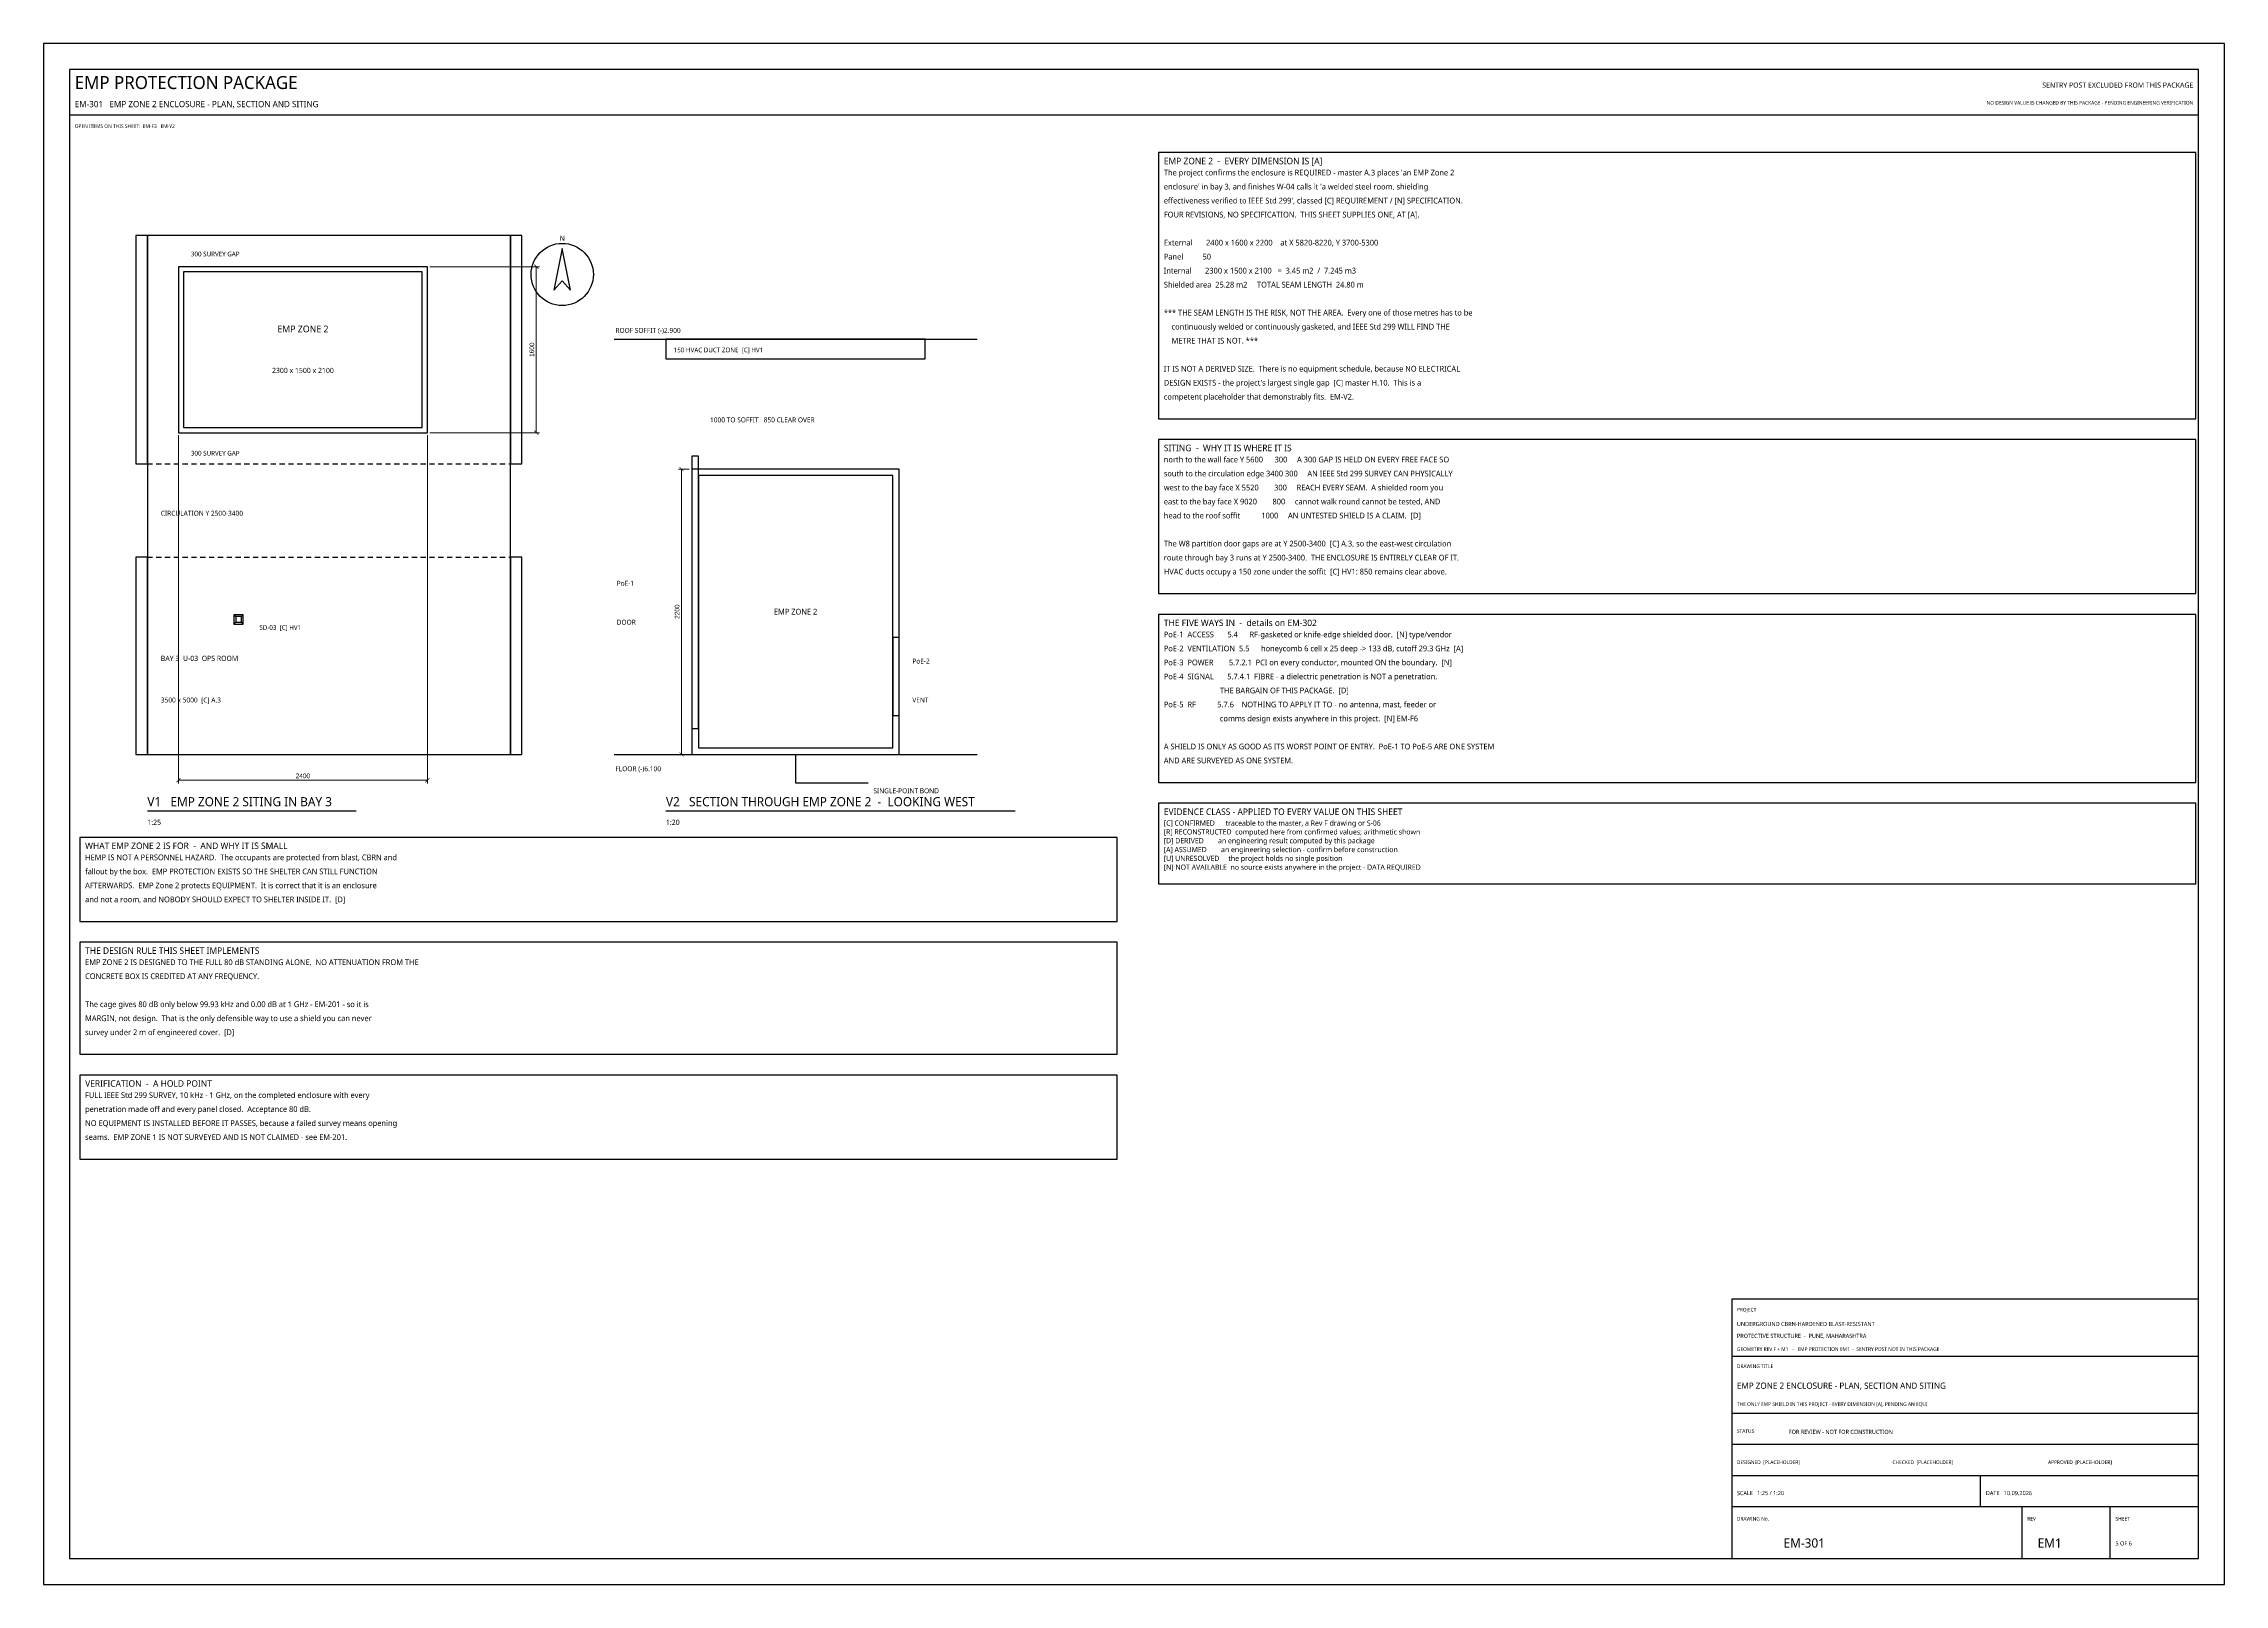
# Model space of a CAD drawing. Header units: millimetres. Extents: x 0 to 841, y 0 to 594.
import ezdxf
from ezdxf.enums import TextEntityAlignment as Align

# ---------------------------------------------------------------- set-up
doc = ezdxf.new("R2010")
doc.units = ezdxf.units.MM
for name, color, linetype in [('E-BOND', 6, 'Continuous'), ('E-SHIELD', 2, 'Continuous'), ('E-ZONE2', 3, 'Continuous'), ('M-ARCH-HIDDEN', 8, 'Continuous'), ('M-DIM', 4, 'Continuous'), ('M-DUCT-SUPPLY', 5, 'Continuous'), ('M-FLAG', 1, 'Continuous'), ('M-LEVEL', 4, 'Continuous'), ('M-STRUCT', 7, 'Continuous'), ('M-TERMINAL', 2, 'Continuous'), ('M-TEXT', 7, 'Continuous'), ('M-TITLE', 7, 'Continuous'), ('S-DIM', 4, 'Continuous'), ('S-NOTE', 7, 'Continuous'), ('S-TEXT', 7, 'Continuous'), ('S-TITLE', 7, 'Continuous')]:
    doc.layers.add(name, color=color, linetype=linetype)
doc.styles.add('OpenSans', font='OpenSans-Regular.ttf')
doc.dimstyles.new('SC-DIM', dxfattribs={"dimtxt": 1.8, "dimasz": 1.6, "dimexe": 1.2, "dimexo": 1, "dimgap": 0.8, "dimtad": 1, "dimdec": 0, "dimblk": 'ARCHTICK', "dimcen": 2.5, "dimclrd": 4, "dimclre": 4, "dimclrt": 4, "dimazin": 3, "dimtfac": 1, "dimtmove": 0, "dimatfit": 3, "dimlwd": 13, "dimlwe": 13})

# ---------------------------------------------------------------- blocks, each defined once
blk = doc.blocks.new('_ARCHTICK')
at = {"color": 0, "linetype": 'BYBLOCK', "const_width": 0.15}
blk.add_lwpolyline([(-0.5, -0.5), (0.5, 0.5)], dxfattribs=at)
blk = doc.blocks.new('DIFFUSER')
at = {"layer": 'M-TERMINAL'}
for p, q in [((-4, 4), (-2.4, 2.4)), ((4, 4), (2.4, 2.4)), ((-4, -4), (-2.4, -2.4)), ((4, -4), (2.4, -2.4))]:
    blk.add_line(p, q, dxfattribs=at)
for points in [[(-4, -4), (4, -4), (4, 4), (-4, 4)], [(-2.4, -2.4), (2.4, -2.4), (2.4, 2.4), (-2.4, 2.4)]]:
    blk.add_lwpolyline(points, close=True, dxfattribs=at)
blk = doc.blocks.new('NORTH')
at = {"layer": 'S-TITLE'}
blk.add_lwpolyline([(0, 10), (-3.2, -6), (0, -2.4), (3.2, -6), (0, 10)], close=True, dxfattribs=at)
blk.add_circle((0, 0), 12, dxfattribs=at)

msp = doc.modelspace()

# ---------------------------------------------------------------- linework, layer by layer
at = {"layer": 'E-BOND'}
msp.add_lwpolyline([(290, 320), (290, 309), (318, 309)], dxfattribs=at)
at = {"layer": 'E-SHIELD'}
for points in [[(54, 446), (146, 446), (146, 506), (54, 506)], [(250, 330), (252.5, 330), (252.5, 435), (250, 435)], [(252.5, 322.5), (327.5, 322.5), (327.5, 427.5), (252.5, 427.5)], [(327.5, 335), (330, 335), (330, 365), (327.5, 365)]]:
    msp.add_lwpolyline(points, close=True, dxfattribs=at)
at = {"layer": 'E-ZONE2'}
for points in [[(52, 444), (148, 444), (148, 508), (52, 508)], [(250, 320), (330, 320), (330, 430), (250, 430)]]:
    msp.add_lwpolyline(points, close=True, dxfattribs=at)
at = {"layer": 'M-ARCH-HIDDEN'}
for p, q in [((40, 432), (42, 432)), ((43.4, 432), (45.4, 432)), ((46.8, 432), (48.8, 432)), ((50.2, 432), (52.2, 432)), ((53.6, 432), (55.6, 432)), ((57, 432), (59, 432)), ((60.4, 432), (62.4, 432)), ((63.8, 432), (65.8, 432)), ((67.2, 432), (69.2, 432)), ((70.6, 432), (72.6, 432)), ((74, 432), (76, 432)), ((77.4, 432), (79.4, 432)), ((80.8, 432), (82.8, 432)), ((84.2, 432), (86.2, 432)), ((87.6, 432), (89.6, 432)), ((91, 432), (93, 432)), ((94.4, 432), (96.4, 432)), ((97.8, 432), (99.8, 432)), ((101.2, 432), (103.2, 432)), ((104.6, 432), (106.6, 432)), ((108, 432), (110, 432)), ((111.4, 432), (113.4, 432)), ((114.8, 432), (116.8, 432)), ((118.2, 432), (120.2, 432)), ((121.6, 432), (123.6, 432)), ((125, 432), (127, 432)), ((128.4, 432), (130.4, 432)), ((131.8, 432), (133.8, 432)), ((135.2, 432), (137.2, 432)), ((138.6, 432), (140.6, 432)), ((142, 432), (144, 432)), ((145.4, 432), (147.4, 432)), ((148.8, 432), (150.8, 432)), ((152.2, 432), (154.2, 432)), ((155.6, 432), (157.6, 432)), ((159, 432), (161, 432)), ((162.4, 432), (164.4, 432)), ((165.8, 432), (167.8, 432)), ((169.2, 432), (171.2, 432)), ((172.6, 432), (174.6, 432)), ((176, 432), (178, 432)), ((179.4, 432), (180, 432)), ((40, 396), (42, 396)), ((43.4, 396), (45.4, 396)), ((46.8, 396), (48.8, 396)), ((50.2, 396), (52.2, 396)), ((53.6, 396), (55.6, 396)), ((57, 396), (59, 396)), ((60.4, 396), (62.4, 396)), ((63.8, 396), (65.8, 396)), ((67.2, 396), (69.2, 396)), ((70.6, 396), (72.6, 396)), ((74, 396), (76, 396)), ((77.4, 396), (79.4, 396)), ((80.8, 396), (82.8, 396)), ((84.2, 396), (86.2, 396)), ((87.6, 396), (89.6, 396)), ((91, 396), (93, 396)), ((94.4, 396), (96.4, 396)), ((97.8, 396), (99.8, 396)), ((101.2, 396), (103.2, 396)), ((104.6, 396), (106.6, 396)), ((108, 396), (110, 396)), ((111.4, 396), (113.4, 396)), ((114.8, 396), (116.8, 396)), ((118.2, 396), (120.2, 396)), ((121.6, 396), (123.6, 396)), ((125, 396), (127, 396)), ((128.4, 396), (130.4, 396)), ((131.8, 396), (133.8, 396)), ((135.2, 396), (137.2, 396)), ((138.6, 396), (140.6, 396)), ((142, 396), (144, 396)), ((145.4, 396), (147.4, 396)), ((148.8, 396), (150.8, 396)), ((152.2, 396), (154.2, 396)), ((155.6, 396), (157.6, 396)), ((159, 396), (161, 396)), ((162.4, 396), (164.4, 396)), ((165.8, 396), (167.8, 396)), ((169.2, 396), (171.2, 396)), ((172.6, 396), (174.6, 396)), ((176, 396), (178, 396)), ((179.4, 396), (180, 396))]:
    msp.add_line(p, q, dxfattribs=at)
at = {"layer": 'M-DUCT-SUPPLY'}
msp.add_lwpolyline([(240, 472.5), (340, 472.5), (340, 480), (240, 480)], close=True, dxfattribs=at)
at = {"layer": 'M-STRUCT'}
for p, q in [((220, 480), (360, 480)), ((220, 320), (360, 320))]:
    msp.add_line(p, q, dxfattribs=at)
for points in [[(35.6, 432), (40, 432), (40, 520), (35.6, 520)], [(40, 320), (180, 320), (180, 520), (40, 520)], [(180, 432), (184.4, 432), (184.4, 520), (180, 520)], [(35.6, 320), (40, 320), (40, 396), (35.6, 396)], [(180, 320), (184.4, 320), (184.4, 396), (180, 396)]]:
    msp.add_lwpolyline(points, close=True, dxfattribs=at)
at = {"layer": 'M-TITLE'}
for p, q in [((10, 566.5), (831, 566.5)), ((651, 88), (831, 88)), ((651, 66), (831, 66)), ((651, 54), (831, 54)), ((651, 42), (831, 42)), ((747, 30), (747, 42)), ((651, 30), (831, 30)), ((763, 10), (763, 30)), ((797, 10), (797, 30))]:
    msp.add_line(p, q, dxfattribs=at)
msp.add_lwpolyline([(651, 10), (831, 10), (831, 110), (651, 110)], close=True, dxfattribs=at)
at = {"layer": 'S-TITLE'}
for p, q in [((40, 298.2), (120.589, 298.2)), ((240, 298.2), (374.728, 298.2))]:
    msp.add_line(p, q, dxfattribs=at)
for points in [[(0, 0), (841, 0), (841, 594), (0, 594)], [(10, 10), (831, 10), (831, 584), (10, 584)], [(430, 449.375), (830, 449.375), (830, 552), (430, 552)], [(430, 381.95), (830, 381.95), (830, 441.375), (430, 441.375)], [(430, 309.125), (830, 309.125), (830, 373.95), (430, 373.95)], [(430, 270.1), (830, 270.1), (830, 301.125), (430, 301.125)], [(14, 255.575), (414, 255.575), (414, 288), (14, 288)], [(14, 204.35), (414, 204.35), (414, 247.575), (14, 247.575)], [(14, 163.925), (414, 163.925), (414, 196.35), (14, 196.35)]]:
    msp.add_lwpolyline(points, close=True, dxfattribs=at)

# ---------------------------------------------------------------- block references
at = {"layer": 'M-TERMINAL', "xscale": 0.45, "yscale": 0.45}
msp.add_blockref('DIFFUSER', (75.2, 372), dxfattribs=at)
at = {"layer": 'S-TITLE'}
msp.add_blockref('NORTH', (200, 505), dxfattribs=at)

# ---------------------------------------------------------------- texts
at = {"layer": 'E-BOND', "style": 'OpenSans'}
msp.add_text('SINGLE-POINT BOND', height=1.9, dxfattribs=at).set_placement((320, 305))
at = {"layer": 'E-SHIELD', "style": 'OpenSans'}
for s, p in [('PoE-1', (221, 385)), ('DOOR', (221, 370)), ('PoE-2', (335, 355)), ('VENT', (335, 340))]:
    msp.add_text(s, height=1.9, dxfattribs=at).set_placement(p)
at = {"layer": 'E-ZONE2', "style": 'OpenSans'}
for s, height, p in [('EMP ZONE 2', 2.6, (100, 484)), ('2300 x 1500 x 2100', 2, (100, 468)), ('EMP ZONE 2', 2.2, (290, 375))]:
    msp.add_text(s, height=height, dxfattribs=at).set_placement(p, align=Align.MIDDLE_CENTER)
at = {"layer": 'M-DIM', "style": 'OpenSans'}
for s, height, p in [('300 SURVEY GAP', 1.8, (56.8, 512)), ('1000 TO SOFFIT   850 CLEAR OVER', 1.9, (257, 448)), ('300 SURVEY GAP', 1.8, (56.8, 435.2))]:
    msp.add_text(s, height=height, dxfattribs=at).set_placement(p)
at = {"layer": 'M-FLAG', "style": 'OpenSans'}
for s, height, p in [('NO DESIGN VALUE IS CHANGED BY THIS PACKAGE - PENDING ENGINEERING VERIFICATION', 1.4, (829, 570.5)), ('SENTRY POST EXCLUDED FROM THIS PACKAGE', 2, (829, 577))]:
    msp.add_text(s, height=height, dxfattribs=at).set_placement(p, align=Align.RIGHT)
for s, height, p in [('OPEN ITEMS ON THIS SHEET:  EM-F3   EM-V2', 1.4, (12, 561.5)), ('FOR REVIEW - NOT FOR CONSTRUCTION', 1.6, (673, 58))]:
    msp.add_text(s, height=height, dxfattribs=at).set_placement(p)
at = {"layer": 'M-LEVEL', "style": 'OpenSans'}
for s, p in [('ROOF SOFFIT (-)2.900', (220.5, 482.5)), ('FLOOR (-)6.100', (220.5, 313.5))]:
    msp.add_text(s, height=1.9, dxfattribs=at).set_placement(p)
at = {"layer": 'M-TEXT', "style": 'OpenSans'}
for s, height, p in [('150 HVAC DUCT ZONE  [C] HV1', 1.8, (243, 475)), ('CIRCULATION Y 2500-3400', 1.9, (45.2, 412)), ('SD-03  [C] HV1', 1.8, (83.2, 368)), ('BAY 3  U-03  OPS ROOM', 2, (45.2, 356)), ('3500 x 5000  [C] A.3', 1.9, (45.2, 340))]:
    msp.add_text(s, height=height, dxfattribs=at).set_placement(p)
at = {"layer": 'M-TITLE', "style": 'OpenSans'}
for s, height, p in [('EMP PROTECTION PACKAGE', 5, (12, 576.5)), ('EM-301   EMP ZONE 2 ENCLOSURE - PLAN, SECTION AND SITING', 2.4, (12, 569.5)), ('PROJECT', 1.4, (653, 105.2)), ('UNDERGROUND CBRN-HARDENED BLAST-RESISTANT', 1.6, (653, 99.6)), ('PROTECTIVE STRUCTURE  -  PUNE, MAHARASHTRA', 1.6, (653, 95)), ('GEOMETRY REV F + M1   -   EMP PROTECTION EM1  -  SENTRY POST NOT IN THIS PACKAGE', 1.4, (653, 90)), ('DRAWING TITLE', 1.4, (653, 83.4)), ('EMP ZONE 2 ENCLOSURE - PLAN, SECTION AND SITING', 2.4, (653, 75.4)), ('THE ONLY EMP SHIELD IN THIS PROJECT - EVERY DIMENSION [A], PENDING AN EQUI', 1.4, (653, 68.8)), ('STATUS', 1.4, (653, 58.4)), ('DESIGNED  [PLACEHOLDER]', 1.4, (653, 46.4)), ('CHECKED  [PLACEHOLDER]', 1.4, (713, 46.4)), ('APPROVED  [PLACEHOLDER]', 1.4, (773, 46.4)), ('SCALE   1:25 / 1:20', 1.6, (653, 34.4)), ('DATE   10.09.2026', 1.6, (749, 34.4)), ('DRAWING No.', 1.4, (653, 24.6)), ('REV', 1.4, (765, 24.6)), ('SHEET', 1.4, (799, 24.6)), ('EM-301', 3.5, (671, 14.2)), ('EM1', 3.5, (769, 14.2)), ('5 OF 6', 1.6, (799, 15))]:
    msp.add_text(s, height=height, dxfattribs=at).set_placement(p)
at = {"layer": 'S-NOTE', "style": 'OpenSans'}
for s, height, p in [("The project confirms the enclosure is REQUIRED - master A.3 places 'an EMP Zone 2", 2.2, (432, 543.175)), ("enclosure' in bay 3, and finishes W-04 calls it 'a welded steel room, shielding", 2.2, (432, 537.775)), ("effectiveness verified to IEEE Std 299', classed [C] REQUIREMENT / [N] SPECIFICATION.", 2.2, (432, 532.375)), ('FOUR REVISIONS, NO SPECIFICATION.  THIS SHEET SUPPLIES ONE, AT [A].', 2.2, (432, 526.975)), ('External       2400 x 1600 x 2200    at X 5820-8220, Y 3700-5300', 2.2, (432, 516.175)), ('Panel          50', 2.2, (432, 510.775)), ('Internal       2300 x 1500 x 2100   =  3.45 m2  /  7.245 m3', 2.2, (432, 505.375)), ('Shielded area  25.28 m2     TOTAL SEAM LENGTH  24.80 m', 2.2, (432, 499.975)), ('*** THE SEAM LENGTH IS THE RISK, NOT THE AREA.  Every one of those metres has to be', 2.2, (432, 489.175)), ('    continuously welded or continuously gasketed, and IEEE Std 299 WILL FIND THE', 2.2, (432, 483.775)), ('    METRE THAT IS NOT. ***', 2.2, (432, 478.375)), ('IT IS NOT A DERIVED SIZE.  There is no equipment schedule, because NO ELECTRICAL', 2.2, (432, 467.575)), ("DESIGN EXISTS - the project's largest single gap  [C] master H.10.  This is a", 2.2, (432, 462.175)), ('competent placeholder that demonstrably fits.  EM-V2.', 2.2, (432, 456.775)), ('south to the circulation edge 3400 300     AN IEEE Std 299 SURVEY CAN PHYSICALLY', 2.2, (432, 427.15)), ('north to the wall face Y 5600      300     A 300 GAP IS HELD ON EVERY FREE FACE SO', 2.2, (432, 432.55)), ('west to the bay face X 5520        300     REACH EVERY SEAM.  A shielded room you', 2.2, (432, 421.75)), ('east to the bay face X 9020        800     cannot walk round cannot be tested, AND', 2.2, (432, 416.35)), ('head to the roof soffit           1000     AN UNTESTED SHIELD IS A CLAIM.  [D]', 2.2, (432, 410.95)), ('The W8 partition door gaps are at Y 2500-3400  [C] A.3, so the east-west circulation', 2.2, (432, 400.15)), ('route through bay 3 runs at Y 2500-3400.  THE ENCLOSURE IS ENTIRELY CLEAR OF IT.', 2.2, (432, 394.75)), ('HVAC ducts occupy a 150 zone under the soffit  [C] HV1: 850 remains clear above.', 2.2, (432, 389.35)), ('PoE-1  ACCESS       5.4      RF-gasketed or knife-edge shielded door.  [N] type/vendor', 2.2, (432, 365.125)), ('PoE-2  VENTILATION  5.5      honeycomb 6 cell x 25 deep -> 133 dB, cutoff 29.3 GHz  [A]', 2.2, (432, 359.725)), ('PoE-3  POWER        5.7.2.1  PCI on every conductor, mounted ON the boundary.  [N]', 2.2, (432, 354.325)), ('PoE-4  SIGNAL       5.7.4.1  FIBRE - a dielectric penetration is NOT a penetration.', 2.2, (432, 348.925)), ('                             THE BARGAIN OF THIS PACKAGE.  [D]', 2.2, (432, 343.525)), ('PoE-5  RF           5.7.6    NOTHING TO APPLY IT TO - no antenna, mast, feeder or', 2.2, (432, 338.125)), ('                             comms design exists anywhere in this project.  [N] EM-F6', 2.2, (432, 332.725)), ('A SHIELD IS ONLY AS GOOD AS ITS WORST POINT OF ENTRY.  PoE-1 TO PoE-5 ARE ONE SYSTEM', 2.2, (432, 321.925)), ('AND ARE SURVEYED AS ONE SYSTEM.', 2.2, (432, 316.525)), ('[C] CONFIRMED      traceable to the master, a Rev F drawing or S-06', 2, (432, 292.5)), ('[R] RECONSTRUCTED  computed here from confirmed values; arithmetic shown', 2, (432, 289.1)), ('[D] DERIVED        an engineering result computed by this package', 2, (432, 285.7)), ('HEMP IS NOT A PERSONNEL HAZARD.  The occupants are protected from blast, CBRN and', 2.2, (16, 279.175)), ('[A] ASSUMED        an engineering selection - confirm before construction', 2, (432, 282.3)), ('[U] UNRESOLVED     the project holds no single position', 2, (432, 278.9)), ('[N] NOT AVAILABLE  no source exists anywhere in the project - DATA REQUIRED', 2, (432, 275.5)), ('AFTERWARDS.  EMP Zone 2 protects EQUIPMENT.  It is correct that it is an enclosure', 2.2, (16, 268.375)), ('fallout by the box.  EMP PROTECTION EXISTS SO THE SHELTER CAN STILL FUNCTION', 2.2, (16, 273.775)), ('and not a room, and NOBODY SHOULD EXPECT TO SHELTER INSIDE IT.  [D]', 2.2, (16, 262.975)), ('CONCRETE BOX IS CREDITED AT ANY FREQUENCY.', 2.2, (16, 233.35)), ('EMP ZONE 2 IS DESIGNED TO THE FULL 80 dB STANDING ALONE.  NO ATTENUATION FROM THE', 2.2, (16, 238.75)), ('The cage gives 80 dB only below 99.93 kHz and 0.00 dB at 1 GHz - EM-201 - so it is', 2.2, (16, 222.55)), ('MARGIN, not design.  That is the only defensible way to use a shield you can never', 2.2, (16, 217.15)), ('survey under 2 m of engineered cover.  [D]', 2.2, (16, 211.75)), ('FULL IEEE Std 299 SURVEY, 10 kHz - 1 GHz, on the completed enclosure with every', 2.2, (16, 187.525)), ('penetration made off and every panel closed.  Acceptance 80 dB.', 2.2, (16, 182.125)), ('NO EQUIPMENT IS INSTALLED BEFORE IT PASSES, because a failed survey means opening', 2.2, (16, 176.725)), ('seams.  EMP ZONE 1 IS NOT SURVEYED AND IS NOT CLAIMED - see EM-201.', 2.2, (16, 171.325))]:
    msp.add_text(s, height=height, dxfattribs=at).set_placement(p)
at = {"layer": 'S-TEXT', "style": 'OpenSans'}
for s, p in [('1:25', (40, 292.8)), ('1:20', (240, 292.8))]:
    msp.add_text(s, height=2, dxfattribs=at).set_placement(p)
at = {"layer": 'S-TITLE', "style": 'OpenSans'}
for s, height, p in [('EMP ZONE 2  -  EVERY DIMENSION IS [A]', 2.5, (432, 547.5)), ('SITING  -  WHY IT IS WHERE IT IS', 2.5, (432, 436.875)), ('THE FIVE WAYS IN  -  details on EM-302', 2.5, (432, 369.45)), ('V1   EMP ZONE 2 SITING IN BAY 3', 3.5, (40, 300)), ('V2   SECTION THROUGH EMP ZONE 2  -  LOOKING WEST', 3.5, (240, 300)), ('EVIDENCE CLASS - APPLIED TO EVERY VALUE ON THIS SHEET', 2.5, (432, 296.625)), ('WHAT EMP ZONE 2 IS FOR  -  AND WHY IT IS SMALL', 2.5, (16, 283.5)), ('THE DESIGN RULE THIS SHEET IMPLEMENTS', 2.5, (16, 243.075)), ('VERIFICATION  -  A HOLD POINT', 2.5, (16, 191.85))]:
    msp.add_text(s, height=height, dxfattribs=at).set_placement(p)
msp.add_text('N', height=2, dxfattribs=at).set_placement((200, 519), align=Align.MIDDLE_CENTER)

# ---------------------------------------------------------------- dimensions: what is measured, and where the dimension line sits
at = {"layer": 'S-DIM'}
for base, p1, p2, override in [((190, 444), (148, 444), (148, 508), {"dimlfac": 25}), ((246, 320), (250, 320), (250, 430), {"dimlfac": 20})]:
    msp.add_linear_dim(base=base, p1=p1, p2=p2, angle=90, dimstyle='SC-DIM', override=override, dxfattribs=at).render()
msp.add_linear_dim(base=(52, 310), p1=(52, 444), p2=(148, 444), dimstyle='SC-DIM', override={"dimlfac": 25}, dxfattribs=at).render()

doc.saveas('drawing.dxf')
